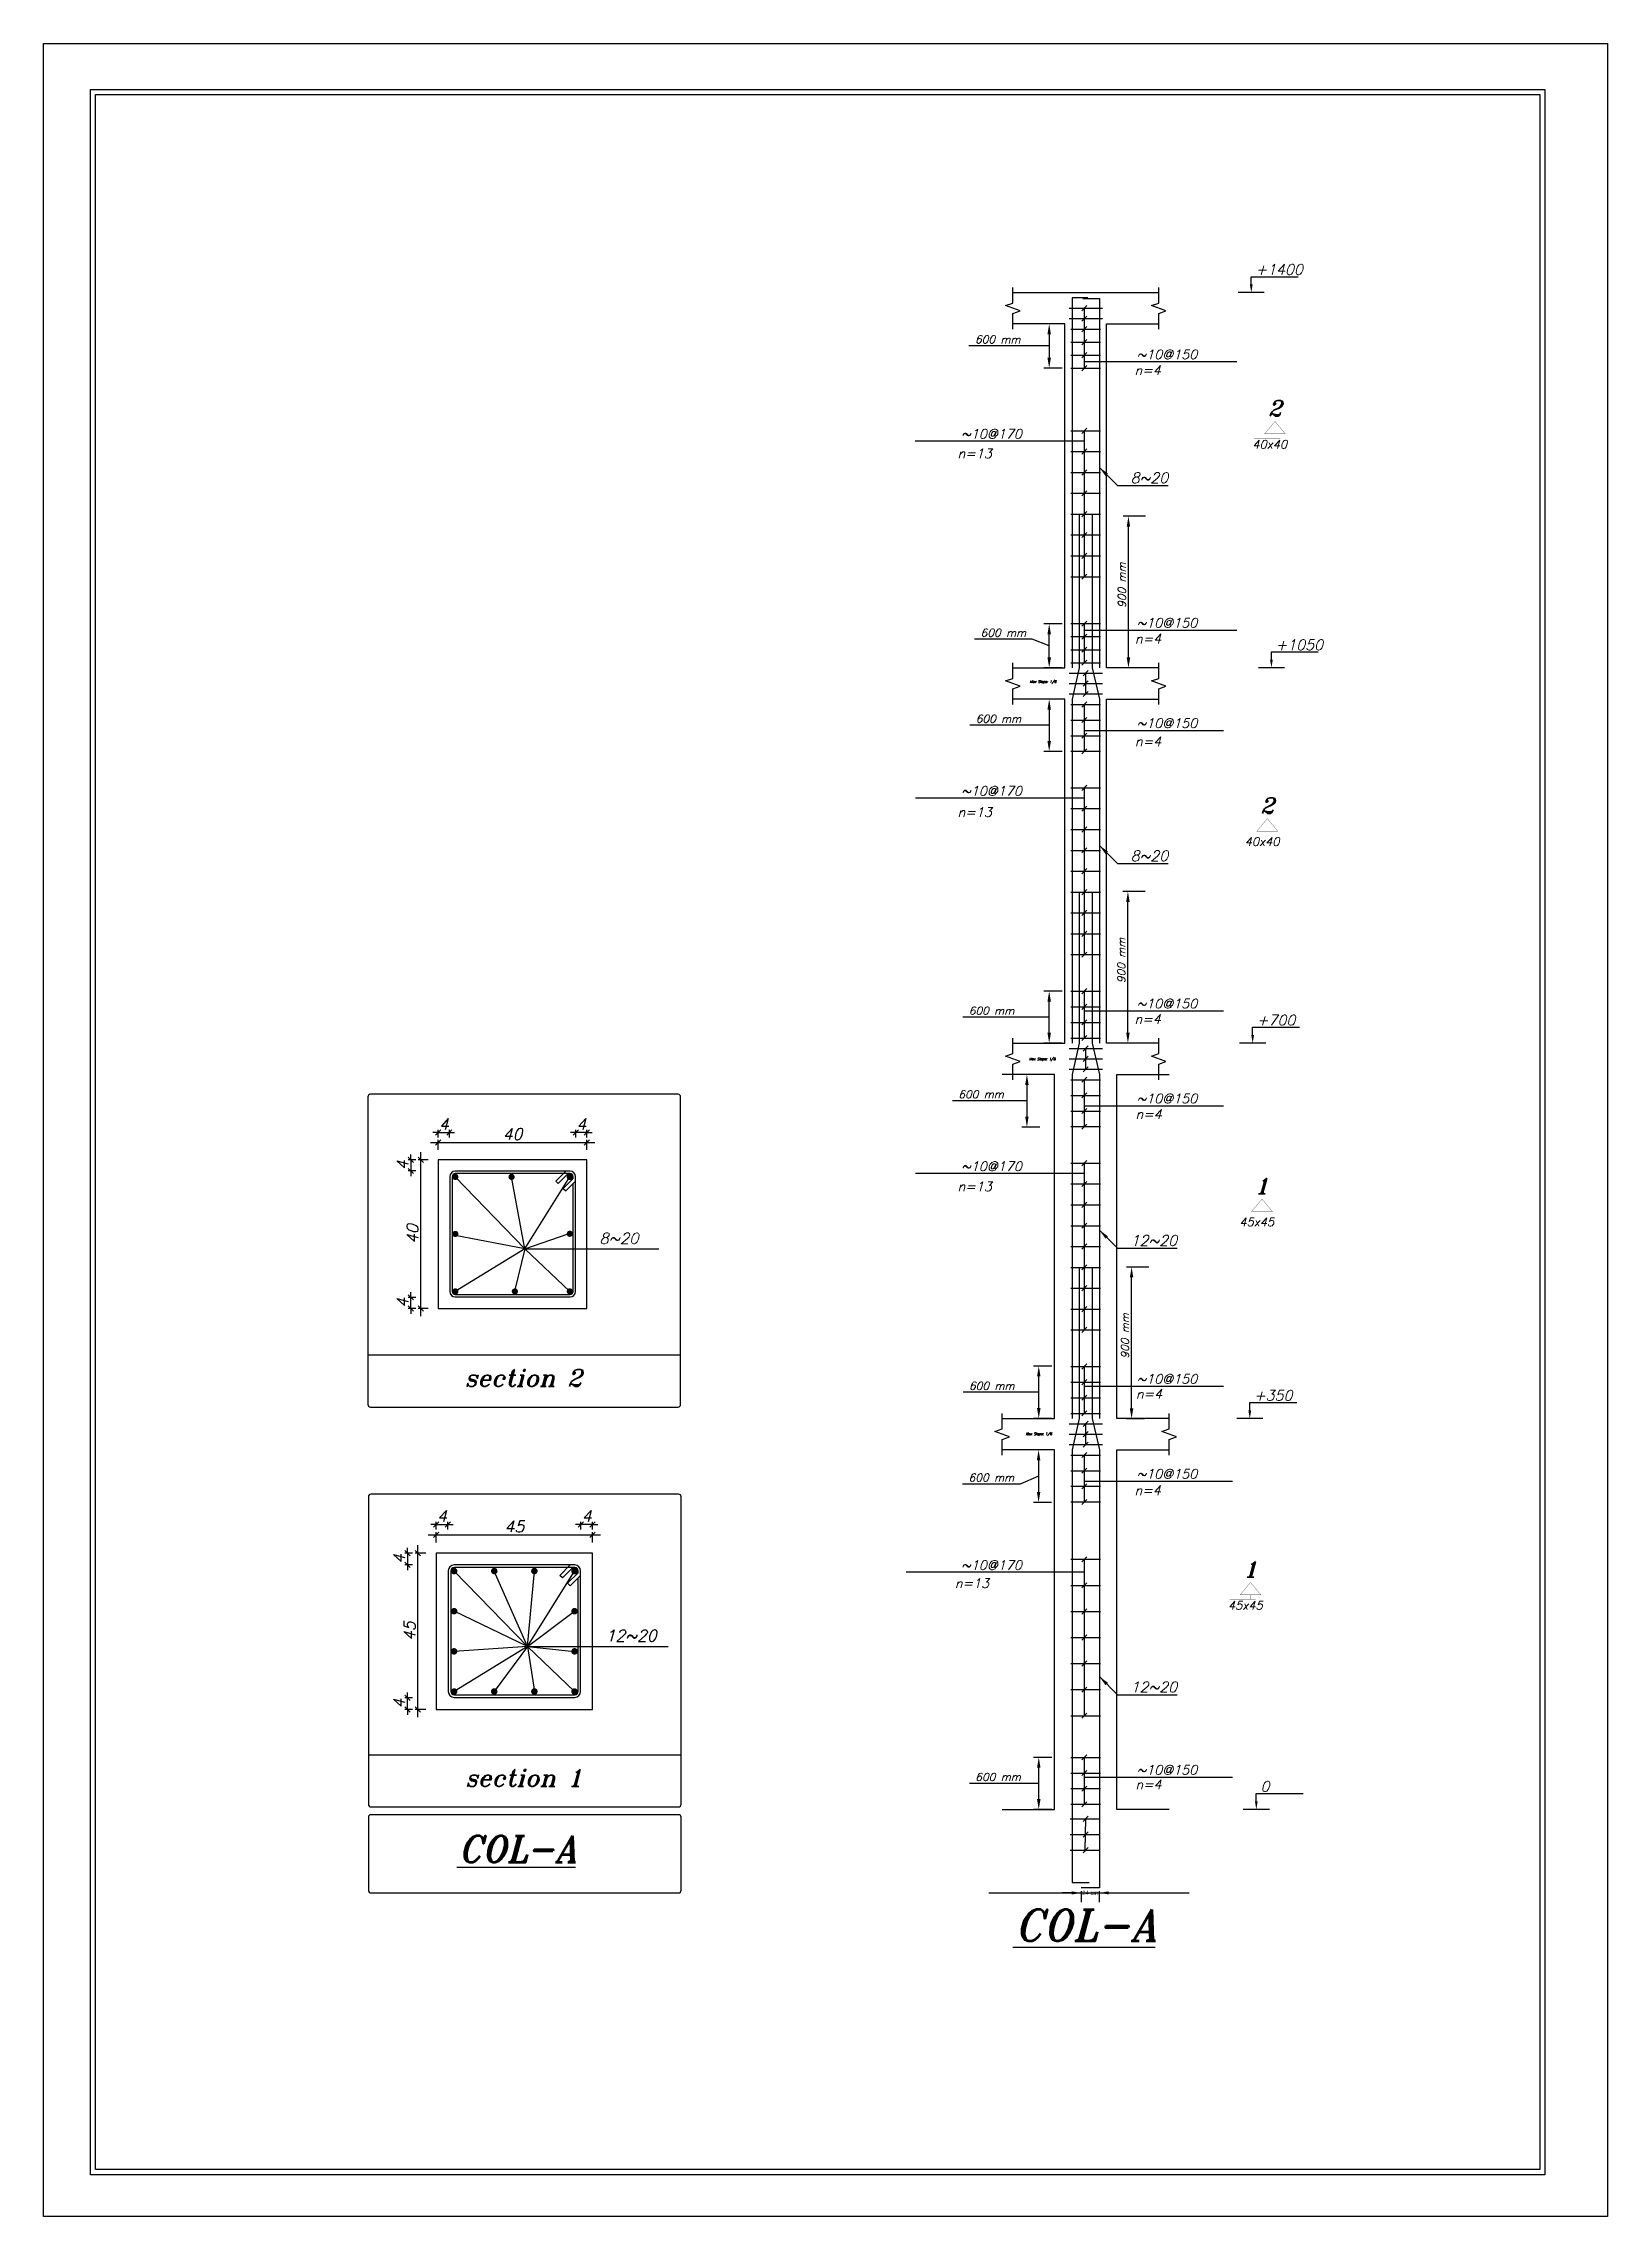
# Model space of a CAD drawing. Header units: inches. Extents: x -1152 to 1352, y 183 to 608.
# Drawn here: x 372.78 to 402.78, y 232.89 to 274.58 of the extents above; entities that cross this region are included whole.
import ezdxf
from ezdxf.enums import TextEntityAlignment as Align

# ---------------------------------------------------------------- set-up
doc = ezdxf.new("R2010")
doc.units = ezdxf.units.IN
doc.header["$MEASUREMENT"] = 0
doc.layers.add('SAZE_DRAWINGS', color=7, linetype='Continuous')
doc.styles.add('SAZE_STYLE', font='romancp.shx', dxfattribs={"oblique": 15})
doc.styles.add('SAZE_STYLE1', font='romant.shx', dxfattribs={"oblique": 15})
doc.styles.get("Standard").update_dxf_attribs({"font": 'arial.ttf'})
doc.dimstyles.new('SAZE_DIM_STYLE', dxfattribs={"dimtxt": 0.2, "dimasz": 0.2, "dimexe": 0.1, "dimexo": 0.05, "dimgap": 0.05, "dimtad": 0, "dimzin": 0, "dimdsep": 46, "dimtxsty": 'SAZE_STYLE', "dimcen": 0.09, "dimclrd": 2, "dimclre": 2, "dimclrt": 3, "dimadec": 0, "dimazin": 0, "dimtfac": 1, "dimtdec": 4, "dimtix": 1, "dimtmove": 1, "dimatfit": 3, "dimfxl": 1, "dimtolj": 1, "dimtzin": 0, "dimarcsym": 0})
doc.dimstyles.get("Standard").update_dxf_attribs({"dimtxt": 0.18, "dimasz": 0.18, "dimexe": 0.18, "dimexo": 0.0625, "dimgap": 0.09, "dimtad": 0, "dimtih": 1, "dimtoh": 1, "dimdec": 4, "dimzin": 0, "dimdsep": 46, "dimtxsty": 'Standard', "dimcen": 0.09, "dimadec": 0, "dimazin": 0, "dimtfac": 1, "dimtdec": 4, "dimtofl": 0, "dimtmove": 0, "dimatfit": 3, "dimfxl": 1, "dimtolj": 1, "dimtzin": 0, "dimarcsym": 0})

msp = doc.modelspace()

# ---------------------------------------------------------------- texts
at = {"layer": 'SAZE_DRAWINGS', "color": 2, "style": 'SAZE_STYLE', "oblique": 15}
for s, height, p in [('~10@150', 0.18, (393.74138, 268.52292)), ('n=4', 0.18, (393.70378, 268.21745)), ('n=13', 0.18, (390.31059, 266.62189)), ('~10@150', 0.18, (393.74138, 263.37292)), ('n=4', 0.18, (393.71275, 263.06872)), ('~10@150', 0.18, (393.74138, 261.44792)), ('n=4', 0.18, (393.71278, 261.09886)), ('n=13', 0.18, (390.31044, 259.74154)), ('~10@150', 0.18, (393.74138, 256.06792)), ('n=4', 0.18, (393.7038, 255.77221)), ('~10@150', 0.18, (393.74138, 254.24792)), ('n=4', 0.18, (393.72162, 253.94638)), ('n=13', 0.18, (390.31058, 252.55903)), ('8~20', 0.20919, (383.43705, 251.55082)), ('~10@150', 0.18, (393.74138, 248.86792)), ('n=4', 0.18, (393.73071, 248.58052)), ('~10@150', 0.18, (393.74138, 247.04792)), ('n=4', 0.18, (393.70388, 246.73093)), ('n=13', 0.18, (390.25719, 244.94857)), ('12~20', 0.22, (383.55706, 243.92309)), ('~10@150', 0.18, (393.74138, 241.36792)), ('n=4', 0.18, (393.72068, 241.08983))]:
    msp.add_text(s, height=height, dxfattribs=at).set_placement(p)
at = {"layer": 'SAZE_DRAWINGS', "color": 3, "style": 'SAZE_STYLE1', "oblique": 15}
for s, p in [('2', (396.39681, 267.42655)), ('2', (396.25028, 259.80661)), ('1', (396.14772, 252.50942)), ('1', (395.92796, 245.15392))]:
    msp.add_text(s, height=0.3, dxfattribs=at).set_placement(p, align=Align.CENTER)
at = {"layer": 'SAZE_DRAWINGS', "color": 2, "style": 'SAZE_STYLE', "oblique": 15}
for p in [(391.54138, 266.99792), (391.54138, 260.14792), (391.54138, 252.94792), (391.54138, 245.29792)]:
    msp.add_text('~10@170', height=0.18, dxfattribs=at).set_placement(p, align=Align.RIGHT)
at = {"layer": 'SAZE_DRAWINGS', "color": 3, "style": 'SAZE_STYLE1', "oblique": 15}
for s, p in [('40x40', (396.29681, 266.96655)), ('40x40', (396.15028, 259.34661)), ('45x45', (396.04772, 252.04942)), ('45x45', (395.82796, 244.69392))]:
    msp.add_text(s, height=0.16, dxfattribs=at).set_placement(p, align=Align.TOP_CENTER)
at = {"layer": 'SAZE_DRAWINGS', "color": 2, "style": 'SAZE_STYLE1', "oblique": 15}
for s, height, p in [('Max Slope: 1/6', 0.0476804, (391.94907, 262.33517)), ('Max Slope: 1/6', 0.0476804, (391.93348, 255.09651)), ('section 2', 0.325, (381.97978, 248.97599)), ('Max Slope: 1/6', 0.0476804, (391.8684, 247.90487)), ('section 1', 0.325, (381.98983, 241.3047))]:
    msp.add_text(s, height=height, dxfattribs=at).set_placement(p, align=Align.MIDDLE_CENTER)
at = {"layer": 'SAZE_DRAWINGS', "color": 4, "style": 'SAZE_STYLE1', "oblique": 15}
msp.add_text('%%UCOL-A', height=0.5, dxfattribs=at).set_placement((381.86881, 239.94066), align=Align.MIDDLE_CENTER)
msp.add_text('%%UCOL-A', height=0.6, dxfattribs=at).set_placement((392.76638, 237.99792), align=Align.BOTTOM_CENTER)
at = {"layer": 'SAZE_DRAWINGS', "color": 3, "char_height": 0.2, "attachment_point": 7, "style": 'SAZE_STYLE'}
for s, insert in [('+1400', (396.02307, 270.14155)), ('\\A1;8~20', (393.62838, 266.14435)), ('+1050', (396.4092, 262.94155)), ('\\A1;8~20', (393.62838, 258.89292)), ('+700', (396.04929, 255.74155)), ('\\A1;12~20', (393.62838, 251.5142)), ('+350', (395.99413, 248.54155)), ('\\A1;12~20', (393.62838, 242.94792)), ('0', (396.11931, 241.04155))]:
    msp.add_mtext(s, dxfattribs=dict(at, insert=insert))

# ---------------------------------------------------------------- blocks, each defined once
blk = doc.blocks.new('*D65')
at = {"layer": 'DEFPOINTS', "color": 0, "transparency": 16777216}
for p in [(391.866, 241.698), (392.166, 241.698), (392.166, 240.698)]:
    blk.add_point(p, dxfattribs=at)
at = {"layer": 'SAZE_DRAWINGS', "color": 2, "lineweight": -2, "transparency": 16777216}
for p, q in [((392.116, 241.698), (391.766, 241.698)), ((391.866, 240.898), (391.866, 241.498)), ((391.638, 241.198), (390.535, 241.198)), ((391.866, 241.198), (391.638, 241.198)), ((392.116, 240.698), (391.766, 240.698))]:
    blk.add_line(p, q, dxfattribs=at)
at = {"layer": 'SAZE_DRAWINGS', "color": 2, "transparency": 16777216}
for points in [[(391.833, 241.498), (391.9, 241.498), (391.866, 241.698)], [(391.833, 240.898), (391.9, 240.898), (391.866, 240.698)]]:
    blk.add_solid(points, dxfattribs=at)
at = {"layer": 'SAZE_DRAWINGS', "color": 3, "transparency": 16777216, "insert": (391.086, 241.323), "char_height": 0.15, "attachment_point": 5, "style": 'SAZE_STYLE'}
blk.add_mtext('\\A1;600 mm', dxfattribs=at)
blk = doc.blocks.new('*D66')
at = {"layer": 'DEFPOINTS', "color": 0, "transparency": 16777216}
for p in [(392.163, 247.598), (391.863, 246.589), (392.163, 246.589)]:
    blk.add_point(p, dxfattribs=at)
at = {"layer": 'SAZE_DRAWINGS', "color": 2, "lineweight": -2, "transparency": 16777216}
for p, q in [((392.113, 247.598), (391.763, 247.598)), ((391.863, 247.398), (391.863, 246.789)), ((391.508, 246.941), (390.405, 246.941)), ((391.863, 247.094), (391.508, 246.941)), ((392.113, 246.589), (391.763, 246.589))]:
    blk.add_line(p, q, dxfattribs=at)
at = {"layer": 'SAZE_DRAWINGS', "color": 2, "transparency": 16777216}
for points in [[(391.83, 247.398), (391.896, 247.398), (391.863, 247.598)], [(391.83, 246.789), (391.896, 246.789), (391.863, 246.589)]]:
    blk.add_solid(points, dxfattribs=at)
at = {"layer": 'SAZE_DRAWINGS', "color": 3, "transparency": 16777216, "insert": (390.957, 247.066), "char_height": 0.15, "attachment_point": 5, "style": 'SAZE_STYLE'}
blk.add_mtext('\\A1;600 mm', dxfattribs=at)
blk = doc.blocks.new('*D61')
at = {"layer": 'DEFPOINTS', "color": 0, "transparency": 16777216}
for p in [(391.866, 249.205), (392.166, 249.205), (392.166, 248.198)]:
    blk.add_point(p, dxfattribs=at)
at = {"layer": 'SAZE_DRAWINGS', "color": 2, "lineweight": -2, "transparency": 16777216}
for p, q in [((392.116, 249.205), (391.766, 249.205)), ((391.866, 248.398), (391.866, 249.005)), ((391.516, 248.701), (390.414, 248.701)), ((391.866, 248.701), (391.516, 248.701)), ((392.116, 248.198), (391.766, 248.198))]:
    blk.add_line(p, q, dxfattribs=at)
at = {"layer": 'SAZE_DRAWINGS', "color": 2, "transparency": 16777216}
for points in [[(391.833, 249.005), (391.9, 249.005), (391.866, 249.205)], [(391.833, 248.398), (391.9, 248.398), (391.866, 248.198)]]:
    blk.add_solid(points, dxfattribs=at)
at = {"layer": 'SAZE_DRAWINGS', "color": 3, "transparency": 16777216, "insert": (390.965, 248.826), "char_height": 0.15, "attachment_point": 5, "style": 'SAZE_STYLE'}
blk.add_mtext('\\A1;600 mm', dxfattribs=at)
blk = doc.blocks.new('*D62')
at = {"layer": 'DEFPOINTS', "color": 0, "transparency": 16777216}
for p in [(391.939, 254.798), (391.639, 253.79), (391.939, 253.79)]:
    blk.add_point(p, dxfattribs=at)
at = {"layer": 'SAZE_DRAWINGS', "color": 2, "lineweight": -2, "transparency": 16777216}
for p, q in [((391.889, 254.798), (391.539, 254.798)), ((391.639, 254.598), (391.639, 253.99)), ((391.312, 254.294), (390.209, 254.294)), ((391.639, 254.294), (391.312, 254.294)), ((391.889, 253.79), (391.539, 253.79))]:
    blk.add_line(p, q, dxfattribs=at)
at = {"layer": 'SAZE_DRAWINGS', "color": 2, "transparency": 16777216}
for points in [[(391.606, 254.598), (391.672, 254.598), (391.639, 254.798)], [(391.606, 253.99), (391.672, 253.99), (391.639, 253.79)]]:
    blk.add_solid(points, dxfattribs=at)
at = {"layer": 'SAZE_DRAWINGS', "color": 3, "transparency": 16777216, "insert": (390.76, 254.419), "char_height": 0.15, "attachment_point": 5, "style": 'SAZE_STYLE'}
blk.add_mtext('\\A1;600 mm', dxfattribs=at)
blk = doc.blocks.new('*D63')
at = {"layer": 'DEFPOINTS', "color": 0, "transparency": 16777216}
for p in [(392.066, 256.396), (392.366, 256.396), (392.366, 255.398)]:
    blk.add_point(p, dxfattribs=at)
at = {"layer": 'SAZE_DRAWINGS', "color": 2, "lineweight": -2, "transparency": 16777216}
for p, q in [((392.316, 256.396), (391.966, 256.396)), ((392.066, 255.598), (392.066, 256.196)), ((391.512, 255.897), (390.409, 255.897)), ((392.066, 255.897), (391.512, 255.897)), ((392.316, 255.398), (391.966, 255.398))]:
    blk.add_line(p, q, dxfattribs=at)
at = {"layer": 'SAZE_DRAWINGS', "color": 2, "transparency": 16777216}
for points in [[(392.033, 256.196), (392.1, 256.196), (392.066, 256.396)], [(392.033, 255.598), (392.1, 255.598), (392.066, 255.398)]]:
    blk.add_solid(points, dxfattribs=at)
at = {"layer": 'SAZE_DRAWINGS', "color": 3, "transparency": 16777216, "insert": (390.961, 256.022), "char_height": 0.15, "attachment_point": 5, "style": 'SAZE_STYLE'}
blk.add_mtext('\\A1;600 mm', dxfattribs=at)
blk = doc.blocks.new('*D64')
at = {"layer": 'DEFPOINTS', "color": 0, "transparency": 16777216}
for p in [(392.366, 261.998), (392.066, 260.996), (392.366, 260.996)]:
    blk.add_point(p, dxfattribs=at)
at = {"layer": 'SAZE_DRAWINGS', "color": 2, "lineweight": -2, "transparency": 16777216}
for p, q in [((392.316, 261.998), (391.966, 261.998)), ((392.066, 261.798), (392.066, 261.196)), ((391.646, 261.497), (390.543, 261.497)), ((392.066, 261.497), (391.646, 261.497)), ((392.316, 260.996), (391.966, 260.996))]:
    blk.add_line(p, q, dxfattribs=at)
at = {"layer": 'SAZE_DRAWINGS', "color": 2, "transparency": 16777216}
for points in [[(392.033, 261.798), (392.1, 261.798), (392.066, 261.998)], [(392.033, 261.196), (392.1, 261.196), (392.066, 260.996)]]:
    blk.add_solid(points, dxfattribs=at)
at = {"layer": 'SAZE_DRAWINGS', "color": 3, "transparency": 16777216, "insert": (391.094, 261.622), "char_height": 0.15, "attachment_point": 5, "style": 'SAZE_STYLE'}
blk.add_mtext('\\A1;600 mm', dxfattribs=at)
blk = doc.blocks.new('*D59')
at = {"layer": 'DEFPOINTS', "color": 0, "transparency": 16777216}
for p in [(392.066, 263.443), (392.366, 263.443), (392.366, 262.598)]:
    blk.add_point(p, dxfattribs=at)
at = {"layer": 'SAZE_DRAWINGS', "color": 2, "lineweight": -2, "transparency": 16777216}
for p, q in [((391.739, 263.147), (390.636, 263.147)), ((392.066, 263.021), (391.739, 263.147)), ((392.316, 263.443), (391.966, 263.443)), ((392.066, 262.798), (392.066, 263.243)), ((392.316, 262.598), (391.966, 262.598))]:
    blk.add_line(p, q, dxfattribs=at)
at = {"layer": 'SAZE_DRAWINGS', "color": 2, "transparency": 16777216}
for points in [[(392.033, 263.243), (392.1, 263.243), (392.066, 263.443)], [(392.033, 262.798), (392.1, 262.798), (392.066, 262.598)]]:
    blk.add_solid(points, dxfattribs=at)
at = {"layer": 'SAZE_DRAWINGS', "color": 3, "transparency": 16777216, "insert": (391.188, 263.272), "char_height": 0.15, "attachment_point": 5, "style": 'SAZE_STYLE'}
blk.add_mtext('\\A1;600 mm', dxfattribs=at)
blk = doc.blocks.new('*D60')
at = {"layer": 'DEFPOINTS', "color": 0, "transparency": 16777216}
for p in [(392.366, 269.198), (392.066, 268.349), (392.366, 268.349)]:
    blk.add_point(p, dxfattribs=at)
at = {"layer": 'SAZE_DRAWINGS', "color": 2, "lineweight": -2, "transparency": 16777216}
for p, q in [((392.316, 269.198), (391.966, 269.198)), ((392.066, 268.998), (392.066, 268.549)), ((391.631, 268.774), (390.528, 268.774)), ((392.066, 268.774), (391.631, 268.774)), ((392.316, 268.349), (391.966, 268.349))]:
    blk.add_line(p, q, dxfattribs=at)
at = {"layer": 'SAZE_DRAWINGS', "color": 2, "transparency": 16777216}
for points in [[(392.033, 268.998), (392.1, 268.998), (392.066, 269.198)], [(392.033, 268.549), (392.1, 268.549), (392.066, 268.349)]]:
    blk.add_solid(points, dxfattribs=at)
at = {"layer": 'SAZE_DRAWINGS', "color": 3, "transparency": 16777216, "insert": (391.08, 268.899), "char_height": 0.15, "attachment_point": 5, "style": 'SAZE_STYLE'}
blk.add_mtext('\\A1;600 mm', dxfattribs=at)
blk = doc.blocks.new('_Oblique')
at = {"color": 0, "linetype": 'ByBlock', "lineweight": -2}
blk.add_line((-0.5, -0.5), (0.5, 0.5), dxfattribs=at)
blk = doc.blocks.new('*D53')
at = {"layer": 'DEFPOINTS', "color": 0, "transparency": 16777216}
for p in [(380.307, 246.067), (380.532, 246.167), (380.532, 246.067)]:
    blk.add_point(p, dxfattribs=at)
at = {"layer": 'SAZE_DRAWINGS', "color": 2, "lineweight": -2, "transparency": 16777216}
for p, q in [((380.307, 246.167), (380.207, 246.167)), ((380.307, 246.067), (380.307, 246.217)), ((380.307, 246.167), (380.532, 246.167)), ((380.532, 246.067), (380.532, 246.217)), ((380.532, 246.167), (380.632, 246.167))]:
    blk.add_line(p, q, dxfattribs=at)
at = {"layer": 'SAZE_DRAWINGS', "color": 2, "lineweight": -2, "transparency": 16777216, "xscale": 0.1, "yscale": 0.1, "zscale": 0.1}
blk.add_blockref('_Oblique', (380.307, 246.167), dxfattribs=at)
at = {"layer": 'SAZE_DRAWINGS', "color": 2, "lineweight": -2, "transparency": 16777216, "xscale": 0.1, "yscale": 0.1, "zscale": 0.1, "rotation": 180}
blk.add_blockref('_Oblique', (380.532, 246.167), dxfattribs=at)
at = {"layer": 'SAZE_DRAWINGS', "color": 3, "transparency": 16777216, "insert": (380.42, 246.327), "char_height": 0.22, "attachment_point": 5, "style": 'SAZE_STYLE'}
blk.add_mtext('\\A1;4', dxfattribs=at)
blk = doc.blocks.new('*D54')
at = {"layer": 'DEFPOINTS', "color": 0, "transparency": 16777216}
for p in [(383.307, 245.967), (380.307, 245.817), (383.307, 245.817)]:
    blk.add_point(p, dxfattribs=at)
at = {"layer": 'SAZE_DRAWINGS', "color": 2, "lineweight": -2, "transparency": 16777216}
for p, q in [((380.157, 245.967), (383.457, 245.967)), ((380.307, 245.817), (380.307, 246.017)), ((383.307, 245.817), (383.307, 246.017))]:
    blk.add_line(p, q, dxfattribs=at)
at = {"layer": 'SAZE_DRAWINGS', "color": 2, "lineweight": -2, "transparency": 16777216, "xscale": 0.1, "yscale": 0.1, "zscale": 0.1, "rotation": 180}
blk.add_blockref('_Oblique', (380.307, 245.967), dxfattribs=at)
at = {"layer": 'SAZE_DRAWINGS', "color": 2, "lineweight": -2, "transparency": 16777216, "xscale": 0.1, "yscale": 0.1, "zscale": 0.1}
blk.add_blockref('_Oblique', (383.307, 245.967), dxfattribs=at)
at = {"layer": 'SAZE_DRAWINGS', "color": 3, "transparency": 16777216, "insert": (381.807, 246.127), "char_height": 0.22, "attachment_point": 5, "style": 'SAZE_STYLE'}
blk.add_mtext('\\A1;45', dxfattribs=at)
blk = doc.blocks.new('*D55')
at = {"layer": 'DEFPOINTS', "color": 0, "transparency": 16777216}
for p in [(383.082, 246.167), (383.082, 246.067), (383.307, 246.067)]:
    blk.add_point(p, dxfattribs=at)
at = {"layer": 'SAZE_DRAWINGS', "color": 2, "lineweight": -2, "transparency": 16777216}
for p, q in [((383.082, 246.167), (382.982, 246.167)), ((383.082, 246.067), (383.082, 246.217)), ((383.307, 246.167), (383.082, 246.167)), ((383.307, 246.067), (383.307, 246.217)), ((383.307, 246.167), (383.407, 246.167))]:
    blk.add_line(p, q, dxfattribs=at)
at = {"layer": 'SAZE_DRAWINGS', "color": 2, "lineweight": -2, "transparency": 16777216, "xscale": 0.1, "yscale": 0.1, "zscale": 0.1}
blk.add_blockref('_Oblique', (383.082, 246.167), dxfattribs=at)
at = {"layer": 'SAZE_DRAWINGS', "color": 2, "lineweight": -2, "transparency": 16777216, "xscale": 0.1, "yscale": 0.1, "zscale": 0.1, "rotation": 180}
blk.add_blockref('_Oblique', (383.307, 246.167), dxfattribs=at)
at = {"layer": 'SAZE_DRAWINGS', "color": 3, "transparency": 16777216, "insert": (383.195, 246.327), "char_height": 0.22, "attachment_point": 5, "style": 'SAZE_STYLE'}
blk.add_mtext('\\A1;4', dxfattribs=at)
blk = doc.blocks.new('*D56')
at = {"layer": 'DEFPOINTS', "color": 0, "transparency": 16777216}
for p in [(379.757, 242.842), (379.857, 242.842), (379.857, 242.617)]:
    blk.add_point(p, dxfattribs=at)
at = {"layer": 'SAZE_DRAWINGS', "color": 2, "lineweight": -2, "transparency": 16777216}
for p, q in [((379.857, 242.842), (379.707, 242.842)), ((379.757, 242.842), (379.757, 242.942)), ((379.757, 242.617), (379.757, 242.842)), ((379.857, 242.617), (379.707, 242.617)), ((379.757, 242.617), (379.757, 242.517))]:
    blk.add_line(p, q, dxfattribs=at)
at = {"layer": 'SAZE_DRAWINGS', "color": 2, "lineweight": -2, "transparency": 16777216, "xscale": 0.1, "yscale": 0.1, "zscale": 0.1}
for p, rotation in [((379.757, 242.842), 270), ((379.757, 242.617), 90)]:
    blk.add_blockref('_Oblique', p, dxfattribs=dict(at, rotation=rotation))
at = {"layer": 'SAZE_DRAWINGS', "color": 3, "transparency": 16777216, "insert": (379.597, 242.729), "char_height": 0.22, "attachment_point": 5, "rotation": 90, "style": 'SAZE_STYLE'}
blk.add_mtext('\\A1;4', dxfattribs=at)
blk = doc.blocks.new('*D57')
at = {"layer": 'DEFPOINTS', "color": 0, "transparency": 16777216}
for p in [(379.957, 245.617), (380.107, 245.617), (380.107, 242.617)]:
    blk.add_point(p, dxfattribs=at)
at = {"layer": 'SAZE_DRAWINGS', "color": 2, "lineweight": -2, "transparency": 16777216}
for p, q in [((380.107, 245.617), (379.907, 245.617)), ((379.957, 242.467), (379.957, 245.767)), ((380.107, 242.617), (379.907, 242.617))]:
    blk.add_line(p, q, dxfattribs=at)
at = {"layer": 'SAZE_DRAWINGS', "color": 2, "lineweight": -2, "transparency": 16777216, "xscale": 0.1, "yscale": 0.1, "zscale": 0.1}
for p, rotation in [((379.957, 245.617), 90), ((379.957, 242.617), 270)]:
    blk.add_blockref('_Oblique', p, dxfattribs=dict(at, rotation=rotation))
at = {"layer": 'SAZE_DRAWINGS', "color": 3, "transparency": 16777216, "insert": (379.797, 244.117), "char_height": 0.22, "attachment_point": 5, "rotation": 90, "style": 'SAZE_STYLE'}
blk.add_mtext('\\A1;45', dxfattribs=at)
blk = doc.blocks.new('*D58')
at = {"layer": 'DEFPOINTS', "color": 0, "transparency": 16777216}
for p in [(379.857, 245.617), (379.757, 245.392), (379.857, 245.392)]:
    blk.add_point(p, dxfattribs=at)
at = {"layer": 'SAZE_DRAWINGS', "color": 2, "lineweight": -2, "transparency": 16777216}
for p, q in [((379.857, 245.617), (379.707, 245.617)), ((379.757, 245.617), (379.757, 245.717)), ((379.757, 245.617), (379.757, 245.392)), ((379.857, 245.392), (379.707, 245.392)), ((379.757, 245.392), (379.757, 245.292))]:
    blk.add_line(p, q, dxfattribs=at)
at = {"layer": 'SAZE_DRAWINGS', "color": 2, "lineweight": -2, "transparency": 16777216, "xscale": 0.1, "yscale": 0.1, "zscale": 0.1}
for p, rotation in [((379.757, 245.617), 270), ((379.757, 245.392), 90)]:
    blk.add_blockref('_Oblique', p, dxfattribs=dict(at, rotation=rotation))
at = {"layer": 'SAZE_DRAWINGS', "color": 3, "transparency": 16777216, "insert": (379.597, 245.504), "char_height": 0.22, "attachment_point": 5, "rotation": 90, "style": 'SAZE_STYLE'}
blk.add_mtext('\\A1;4', dxfattribs=at)
blk = doc.blocks.new('jytyjt')
at = {"color": 6}
for p, q in [((2157.49, 1354.17), (2574.37, 1354.17)), ((2157.49, 1054.17), (2157.49, 1354.17)), ((2574.37, 1354.17), (2574.37, 1054.17)), ((2574.37, 1054.17), (2157.49, 1054.17))]:
    blk.add_line(p, q, dxfattribs=at)
blk = doc.blocks.new('*D67')
at = {"layer": 'DEFPOINTS', "color": 0, "transparency": 16777216}
for p in [(380.347, 253.589), (380.561, 253.684), (380.561, 253.589)]:
    blk.add_point(p, dxfattribs=at)
at = {"layer": 'SAZE_DRAWINGS', "color": 2, "lineweight": -2, "transparency": 16777216}
for p, q in [((380.347, 253.684), (380.247, 253.684)), ((380.347, 253.589), (380.347, 253.734)), ((380.347, 253.684), (380.561, 253.684)), ((380.561, 253.589), (380.561, 253.734)), ((380.561, 253.684), (380.661, 253.684))]:
    blk.add_line(p, q, dxfattribs=at)
at = {"layer": 'SAZE_DRAWINGS', "color": 2, "lineweight": -2, "transparency": 16777216, "xscale": 0.1, "yscale": 0.1, "zscale": 0.1}
blk.add_blockref('_Oblique', (380.347, 253.684), dxfattribs=at)
at = {"layer": 'SAZE_DRAWINGS', "color": 2, "lineweight": -2, "transparency": 16777216, "xscale": 0.1, "yscale": 0.1, "zscale": 0.1, "rotation": 180}
blk.add_blockref('_Oblique', (380.561, 253.684), dxfattribs=at)
at = {"layer": 'SAZE_DRAWINGS', "color": 3, "transparency": 16777216, "insert": (380.454, 253.844), "char_height": 0.22, "attachment_point": 5, "style": 'SAZE_STYLE'}
blk.add_mtext('\\A1;4', dxfattribs=at)
blk = doc.blocks.new('*D68')
at = {"layer": 'DEFPOINTS', "color": 0, "transparency": 16777216}
for p in [(383.199, 253.494), (380.347, 253.352), (383.199, 253.352)]:
    blk.add_point(p, dxfattribs=at)
at = {"layer": 'SAZE_DRAWINGS', "color": 2, "lineweight": -2, "transparency": 16777216}
for p, q in [((380.197, 253.494), (383.349, 253.494)), ((380.347, 253.352), (380.347, 253.544)), ((383.199, 253.352), (383.199, 253.544))]:
    blk.add_line(p, q, dxfattribs=at)
at = {"layer": 'SAZE_DRAWINGS', "color": 2, "lineweight": -2, "transparency": 16777216, "xscale": 0.1, "yscale": 0.1, "zscale": 0.1, "rotation": 180}
blk.add_blockref('_Oblique', (380.347, 253.494), dxfattribs=at)
at = {"layer": 'SAZE_DRAWINGS', "color": 2, "lineweight": -2, "transparency": 16777216, "xscale": 0.1, "yscale": 0.1, "zscale": 0.1}
blk.add_blockref('_Oblique', (383.199, 253.494), dxfattribs=at)
at = {"layer": 'SAZE_DRAWINGS', "color": 3, "transparency": 16777216, "insert": (381.773, 253.654), "char_height": 0.22, "attachment_point": 5, "style": 'SAZE_STYLE'}
blk.add_mtext('\\A1;40', dxfattribs=at)
blk = doc.blocks.new('*D69')
at = {"layer": 'DEFPOINTS', "color": 0, "transparency": 16777216}
for p in [(382.985, 253.684), (382.985, 253.589), (383.199, 253.589)]:
    blk.add_point(p, dxfattribs=at)
at = {"layer": 'SAZE_DRAWINGS', "color": 2, "lineweight": -2, "transparency": 16777216}
for p, q in [((382.985, 253.684), (382.885, 253.684)), ((382.985, 253.589), (382.985, 253.734)), ((383.199, 253.684), (382.985, 253.684)), ((383.199, 253.589), (383.199, 253.734)), ((383.199, 253.684), (383.299, 253.684))]:
    blk.add_line(p, q, dxfattribs=at)
at = {"layer": 'SAZE_DRAWINGS', "color": 2, "lineweight": -2, "transparency": 16777216, "xscale": 0.1, "yscale": 0.1, "zscale": 0.1}
blk.add_blockref('_Oblique', (382.985, 253.684), dxfattribs=at)
at = {"layer": 'SAZE_DRAWINGS', "color": 2, "lineweight": -2, "transparency": 16777216, "xscale": 0.1, "yscale": 0.1, "zscale": 0.1, "rotation": 180}
blk.add_blockref('_Oblique', (383.199, 253.684), dxfattribs=at)
at = {"layer": 'SAZE_DRAWINGS', "color": 3, "transparency": 16777216, "insert": (383.092, 253.844), "char_height": 0.22, "attachment_point": 5, "style": 'SAZE_STYLE'}
blk.add_mtext('\\A1;4', dxfattribs=at)
blk = doc.blocks.new('*D70')
at = {"layer": 'DEFPOINTS', "color": 0, "transparency": 16777216}
for p in [(379.824, 250.523), (379.919, 250.523), (379.919, 250.309)]:
    blk.add_point(p, dxfattribs=at)
at = {"layer": 'SAZE_DRAWINGS', "color": 2, "lineweight": -2, "transparency": 16777216}
for p, q in [((379.824, 250.523), (379.824, 250.623)), ((379.919, 250.523), (379.774, 250.523)), ((379.919, 250.309), (379.774, 250.309)), ((379.824, 250.309), (379.824, 250.523)), ((379.824, 250.309), (379.824, 250.209))]:
    blk.add_line(p, q, dxfattribs=at)
at = {"layer": 'SAZE_DRAWINGS', "color": 2, "lineweight": -2, "transparency": 16777216, "xscale": 0.1, "yscale": 0.1, "zscale": 0.1}
for p, rotation in [((379.824, 250.523), 270), ((379.824, 250.309), 90)]:
    blk.add_blockref('_Oblique', p, dxfattribs=dict(at, rotation=rotation))
at = {"layer": 'SAZE_DRAWINGS', "color": 3, "transparency": 16777216, "insert": (379.664, 250.416), "char_height": 0.22, "attachment_point": 5, "rotation": 90, "style": 'SAZE_STYLE'}
blk.add_mtext('\\A1;4', dxfattribs=at)
blk = doc.blocks.new('*D71')
at = {"layer": 'DEFPOINTS', "color": 0, "transparency": 16777216}
for p in [(380.014, 253.161), (380.157, 253.161), (380.157, 250.309)]:
    blk.add_point(p, dxfattribs=at)
at = {"layer": 'SAZE_DRAWINGS', "color": 2, "lineweight": -2, "transparency": 16777216}
for p, q in [((380.157, 253.161), (379.964, 253.161)), ((380.014, 250.159), (380.014, 253.311)), ((380.157, 250.309), (379.964, 250.309))]:
    blk.add_line(p, q, dxfattribs=at)
at = {"layer": 'SAZE_DRAWINGS', "color": 2, "lineweight": -2, "transparency": 16777216, "xscale": 0.1, "yscale": 0.1, "zscale": 0.1}
for p, rotation in [((380.014, 253.161), 90), ((380.014, 250.309), 270)]:
    blk.add_blockref('_Oblique', p, dxfattribs=dict(at, rotation=rotation))
at = {"layer": 'SAZE_DRAWINGS', "color": 3, "transparency": 16777216, "insert": (379.854, 251.735), "char_height": 0.22, "attachment_point": 5, "rotation": 90, "style": 'SAZE_STYLE'}
blk.add_mtext('\\A1;40', dxfattribs=at)
blk = doc.blocks.new('*D72')
at = {"layer": 'DEFPOINTS', "color": 0, "transparency": 16777216}
for p in [(379.919, 253.161), (379.824, 252.947), (379.919, 252.947)]:
    blk.add_point(p, dxfattribs=at)
at = {"layer": 'SAZE_DRAWINGS', "color": 2, "lineweight": -2, "transparency": 16777216}
for p, q in [((379.919, 253.161), (379.774, 253.161)), ((379.824, 253.161), (379.824, 253.261)), ((379.824, 253.161), (379.824, 252.947)), ((379.919, 252.947), (379.774, 252.947)), ((379.824, 252.947), (379.824, 252.847))]:
    blk.add_line(p, q, dxfattribs=at)
at = {"layer": 'SAZE_DRAWINGS', "color": 2, "lineweight": -2, "transparency": 16777216, "xscale": 0.1, "yscale": 0.1, "zscale": 0.1}
for p, rotation in [((379.824, 253.161), 270), ((379.824, 252.947), 90)]:
    blk.add_blockref('_Oblique', p, dxfattribs=dict(at, rotation=rotation))
at = {"layer": 'SAZE_DRAWINGS', "color": 3, "transparency": 16777216, "insert": (379.664, 253.054), "char_height": 0.22, "attachment_point": 5, "rotation": 90, "style": 'SAZE_STYLE'}
blk.add_mtext('\\A1;4', dxfattribs=at)
blk = doc.blocks.new('*D497')
at = {"layer": 'DEFPOINTS', "color": 0, "transparency": 16777216}
for p in [(393.647, 251.104), (394.027, 251.104), (393.947, 248.195)]:
    blk.add_point(p, dxfattribs=at)
at = {"layer": 'SAZE_DRAWINGS', "color": 2, "lineweight": -2, "transparency": 16777216}
for p, q in [((393.977, 251.104), (393.547, 251.104)), ((393.647, 248.395), (393.647, 250.904)), ((393.897, 248.195), (393.547, 248.195))]:
    blk.add_line(p, q, dxfattribs=at)
at = {"layer": 'SAZE_DRAWINGS', "color": 2, "transparency": 16777216}
for points in [[(393.613, 250.904), (393.68, 250.904), (393.647, 251.104)], [(393.613, 248.395), (393.68, 248.395), (393.647, 248.195)]]:
    blk.add_solid(points, dxfattribs=at)
at = {"layer": 'SAZE_DRAWINGS', "color": 3, "transparency": 16777216, "insert": (393.522, 249.784), "char_height": 0.15, "attachment_point": 5, "rotation": 90, "style": 'SAZE_STYLE'}
blk.add_mtext('\\A1;{\\Fromancp|c178;9}00 mm', dxfattribs=at)
blk = doc.blocks.new('*D498')
at = {"layer": 'DEFPOINTS', "color": 0, "transparency": 16777216}
for p in [(393.576, 258.307), (393.956, 258.307), (393.876, 255.398)]:
    blk.add_point(p, dxfattribs=at)
at = {"layer": 'SAZE_DRAWINGS', "color": 2, "lineweight": -2, "transparency": 16777216}
for p, q in [((393.906, 258.307), (393.476, 258.307)), ((393.576, 255.598), (393.576, 258.107)), ((393.826, 255.398), (393.476, 255.398))]:
    blk.add_line(p, q, dxfattribs=at)
at = {"layer": 'SAZE_DRAWINGS', "color": 2, "transparency": 16777216}
for points in [[(393.543, 258.107), (393.61, 258.107), (393.576, 258.307)], [(393.543, 255.598), (393.61, 255.598), (393.576, 255.398)]]:
    blk.add_solid(points, dxfattribs=at)
at = {"layer": 'SAZE_DRAWINGS', "color": 3, "transparency": 16777216, "insert": (393.451, 256.986), "char_height": 0.15, "attachment_point": 5, "rotation": 90, "style": 'SAZE_STYLE'}
blk.add_mtext('\\A1;{\\Fromancp|c178;9}00 mm', dxfattribs=at)
blk = doc.blocks.new('*D499')
at = {"layer": 'DEFPOINTS', "color": 0, "transparency": 16777216}
for p in [(393.586, 265.507), (393.966, 265.507), (393.886, 262.598)]:
    blk.add_point(p, dxfattribs=at)
at = {"layer": 'SAZE_DRAWINGS', "color": 2, "lineweight": -2, "transparency": 16777216}
for p, q in [((393.916, 265.507), (393.486, 265.507)), ((393.586, 262.798), (393.586, 265.307)), ((393.836, 262.598), (393.486, 262.598))]:
    blk.add_line(p, q, dxfattribs=at)
at = {"layer": 'SAZE_DRAWINGS', "color": 2, "transparency": 16777216}
for points in [[(393.553, 265.307), (393.62, 265.307), (393.586, 265.507)], [(393.553, 262.798), (393.62, 262.798), (393.586, 262.598)]]:
    blk.add_solid(points, dxfattribs=at)
at = {"layer": 'SAZE_DRAWINGS', "color": 3, "transparency": 16777216, "insert": (393.461, 264.186), "char_height": 0.15, "attachment_point": 5, "rotation": 90, "style": 'SAZE_STYLE'}
blk.add_mtext('\\A1;{\\Fromancp|c178;9}00 mm', dxfattribs=at)
blk = doc.blocks.new('*D504')
at = {"color": 0, "lineweight": -2, "transparency": 16777216}
for p, q in [((392.497, 239.098), (392.317, 239.098)), ((392.677, 239.134), (392.677, 238.918)), ((393.028, 239.134), (393.028, 238.918)), ((393.208, 239.098), (393.388, 239.098))]:
    blk.add_line(p, q, dxfattribs=at)
at = {"color": 0, "transparency": 16777216}
for points in [[(392.497, 239.128), (392.497, 239.068), (392.677, 239.098)], [(393.208, 239.128), (393.208, 239.068), (393.028, 239.098)]]:
    blk.add_solid(points, dxfattribs=at)
at = {"layer": 'DEFPOINTS', "color": 0, "transparency": 16777216}
for p in [(392.677, 239.196), (393.028, 239.196), (393.028, 239.098)]:
    blk.add_point(p, dxfattribs=at)
at = {"color": 0, "transparency": 16777216, "insert": (392.853, 239.098), "char_height": 0.18, "attachment_point": 5}
blk.add_mtext('\\A1;{\\fArial|b0|i0|c178|p34;\\H0.44444x;24\\fArial|b0|i0|c0|p34; cm}', dxfattribs=at)

# ---------------------------------------------------------------- dimensions: what is measured, and where the dimension line sits
dim = msp.add_linear_dim(base=(393.02838, 239.09792), p1=(392.67729, 239.196), p2=(393.02838, 239.196), text='{\\fArial|b0|i0|c178|p34;\\H0.44444x;24\\fArial|b0|i0|c0|p34; cm}', dimstyle='Standard')
dim.commit()
dim.dimension.update_dxf_attribs({"geometry": '*D504', "text_midpoint": (392.85283, 239.09792), "dimtype": 160})
at = {"layer": 'SAZE_DRAWINGS', "color": 3}
for base, p1, p2, text, picture, middle in [((392.06638, 268.34926), (392.36638, 269.19792), (392.36638, 268.34926), '600 mm', '*D60', (391.58119, 268.77359)), ((393.58618, 265.50699), (393.88618, 262.59792), (393.96618, 265.50699), '{\\Fromancp|c178;9}00 mm', '*D499', (393.58618, 264.18649)), ((392.06638, 263.44314), (392.36638, 262.59792), (392.36638, 263.44314), '600 mm', '*D59', (391.68903, 263.14681)), ((392.06638, 260.99601), (392.36638, 261.99792), (392.36638, 260.99601), '600 mm', '*D64', (391.59563, 261.49696)), ((393.57639, 258.30699), (393.87639, 255.39792), (393.95639, 258.30699), '{\\Fromancp|c178;9}00 mm', '*D498', (393.57639, 256.98649)), ((392.06638, 256.39607), (392.36638, 255.39792), (392.36638, 256.39607), '600 mm', '*D63', (391.46216, 255.89699)), ((391.63893, 253.78982), (391.93893, 254.79792), (391.93893, 253.78982), '600 mm', '*D62', (391.26153, 254.29387)), ((393.64671, 251.1042), (393.94671, 248.19514), (394.02671, 251.1042), '{\\Fromancp|c178;9}00 mm', '*D497', (393.64671, 249.7837)), ((391.86638, 249.20466), (392.16638, 248.19792), (392.16638, 249.20466), '600 mm', '*D61', (391.46645, 248.70129)), ((391.86292, 246.58908), (392.16292, 247.59792), (392.16292, 246.58908), '600 mm', '*D66', (391.4582, 246.94093)), ((391.86638, 241.69792), (392.16638, 240.69792), (392.16638, 241.69792), '600 mm', '*D65', (391.5879, 241.19792))]:
    dim = msp.add_linear_dim(base=base, p1=p1, p2=p2, angle=90, text=text, dimstyle='SAZE_DIM_STYLE', override={"dimtxt": 0.15, "dimtad": 1, "dimtoh": 1, "dimdec": 1, "dimlfac": 50, "dimrnd": 0.5, "dimzin": 8}, dxfattribs=at)
    dim.commit()
    dim.dimension.update_dxf_attribs({"geometry": picture, "text_midpoint": middle, "dimtype": 160})
at = {"layer": 'SAZE_DRAWINGS', "color": 2}
for base, p1, p2, text, override, picture, middle in [((380.56069, 253.68432), (380.34675, 253.58923), (380.56069, 253.58923), '4', {"dimtxt": 0.22, "dimasz": 0.1, "dimexe": 0.05, "dimexo": 0, "dimgap": 0.05, "dimtad": 1, "dimtoh": 1, "dimdec": 1, "dimlfac": 20, "dimrnd": 4.5, "dimzin": 8, "dimblk": 'Oblique', "dimdle": 0.15, "dimclrd": 2, "dimclre": 2, "dimclrt": 3}, '*D67', (380.45372, 253.84432)), ((382.98539, 253.68432), (383.19934, 253.58923), (382.98539, 253.58923), '4', {"dimtxt": 0.22, "dimasz": 0.1, "dimexe": 0.05, "dimexo": 0, "dimgap": 0.05, "dimtad": 1, "dimtoh": 1, "dimdec": 1, "dimlfac": 20, "dimrnd": 4.5, "dimzin": 8, "dimblk": 'Oblique', "dimdle": 0.15, "dimclrd": 2, "dimclre": 2, "dimclrt": 3}, '*D69', (383.09236, 253.84432)), ((383.19934, 253.49414), (380.34675, 253.35152), (383.19934, 253.35152), '40', {"dimtxt": 0.22, "dimasz": 0.1, "dimexe": 0.05, "dimexo": 0, "dimgap": 0.05, "dimtad": 1, "dimtoh": 1, "dimdec": 1, "dimlfac": 20, "dimrnd": 0.5, "dimzin": 8, "dimblk": 'Oblique', "dimdle": 0.15, "dimclrd": 2, "dimclre": 2, "dimclrt": 3}, '*D68', (381.77304, 253.65414)), ((380.53206, 246.16684), (380.30706, 246.06684), (380.53206, 246.06684), '4', {"dimtxt": 0.22, "dimasz": 0.1, "dimexe": 0.05, "dimexo": 0, "dimgap": 0.05, "dimtad": 1, "dimtoh": 1, "dimdec": 1, "dimlfac": 20, "dimrnd": 4.5, "dimzin": 8, "dimblk": 'Oblique', "dimdle": 0.15, "dimclrd": 2, "dimclre": 2, "dimclrt": 3}, '*D53', (380.41956, 246.32684)), ((383.08206, 246.16684), (383.30706, 246.06684), (383.08206, 246.06684), '4', {"dimtxt": 0.22, "dimasz": 0.1, "dimexe": 0.05, "dimexo": 0, "dimgap": 0.05, "dimtad": 1, "dimtoh": 1, "dimdec": 1, "dimlfac": 20, "dimrnd": 4.5, "dimzin": 8, "dimblk": 'Oblique', "dimdle": 0.15, "dimclrd": 2, "dimclre": 2, "dimclrt": 3}, '*D55', (383.19456, 246.32684)), ((383.30706, 245.96684), (380.30706, 245.81684), (383.30706, 245.81684), '45', {"dimtxt": 0.22, "dimasz": 0.1, "dimexe": 0.05, "dimexo": 0, "dimgap": 0.05, "dimtad": 1, "dimtoh": 1, "dimdec": 1, "dimlfac": 20, "dimrnd": 0.5, "dimzin": 8, "dimblk": 'Oblique', "dimdle": 0.15, "dimclrd": 2, "dimclre": 2, "dimclrt": 3}, '*D54', (381.80706, 246.12684))]:
    dim = msp.add_linear_dim(base=base, p1=p1, p2=p2, text=text, dimstyle='SAZE_DIM_STYLE', override=override, dxfattribs=at)
    dim.commit()
    dim.dimension.update_dxf_attribs({"geometry": picture, "text_midpoint": middle})
for base, p1, p2, text, override, picture, middle in [((379.82377, 252.9474), (379.91886, 253.16134), (379.91886, 252.9474), '4', {"dimtxt": 0.22, "dimasz": 0.1, "dimexe": 0.05, "dimexo": 0, "dimgap": 0.05, "dimtad": 1, "dimtoh": 1, "dimdec": 1, "dimlfac": 20, "dimrnd": 4.5, "dimzin": 8, "dimblk": 'Oblique', "dimdle": 0.15, "dimclrd": 2, "dimclre": 2, "dimclrt": 3}, '*D72', (379.66377, 253.05437)), ((380.01394, 253.16134), (380.15657, 250.30875), (380.15657, 253.16134), '40', {"dimtxt": 0.22, "dimasz": 0.1, "dimexe": 0.05, "dimexo": 0, "dimgap": 0.05, "dimtad": 1, "dimtoh": 1, "dimdec": 1, "dimlfac": 20, "dimrnd": 0.5, "dimzin": 8, "dimblk": 'Oblique', "dimdle": 0.15, "dimclrd": 2, "dimclre": 2, "dimclrt": 3}, '*D71', (379.85394, 251.73505)), ((379.82377, 250.5227), (379.91886, 250.30875), (379.91886, 250.5227), '4', {"dimtxt": 0.22, "dimasz": 0.1, "dimexe": 0.05, "dimexo": 0, "dimgap": 0.05, "dimtad": 1, "dimtoh": 1, "dimdec": 1, "dimlfac": 20, "dimrnd": 4.5, "dimzin": 8, "dimblk": 'Oblique', "dimdle": 0.15, "dimclrd": 2, "dimclre": 2, "dimclrt": 3}, '*D70', (379.66377, 250.41573)), ((379.75706, 245.39184), (379.85706, 245.61684), (379.85706, 245.39184), '4', {"dimtxt": 0.22, "dimasz": 0.1, "dimexe": 0.05, "dimexo": 0, "dimgap": 0.05, "dimtad": 1, "dimtoh": 1, "dimdec": 1, "dimlfac": 20, "dimrnd": 4.5, "dimzin": 8, "dimblk": 'Oblique', "dimdle": 0.15, "dimclrd": 2, "dimclre": 2, "dimclrt": 3}, '*D58', (379.59706, 245.50434)), ((379.95706, 245.61684), (380.10706, 242.61684), (380.10706, 245.61684), '45', {"dimtxt": 0.22, "dimasz": 0.1, "dimexe": 0.05, "dimexo": 0, "dimgap": 0.05, "dimtad": 1, "dimtoh": 1, "dimdec": 1, "dimlfac": 20, "dimrnd": 0.5, "dimzin": 8, "dimblk": 'Oblique', "dimdle": 0.15, "dimclrd": 2, "dimclre": 2, "dimclrt": 3}, '*D57', (379.79706, 244.11684)), ((379.75706, 242.84184), (379.85706, 242.61684), (379.85706, 242.84184), '4', {"dimtxt": 0.22, "dimasz": 0.1, "dimexe": 0.05, "dimexo": 0, "dimgap": 0.05, "dimtad": 1, "dimtoh": 1, "dimdec": 1, "dimlfac": 20, "dimrnd": 4.5, "dimzin": 8, "dimblk": 'Oblique', "dimdle": 0.15, "dimclrd": 2, "dimclre": 2, "dimclrt": 3}, '*D56', (379.59706, 242.72934))]:
    dim = msp.add_linear_dim(base=base, p1=p1, p2=p2, angle=90, text=text, dimstyle='SAZE_DIM_STYLE', override=override, dxfattribs=at)
    dim.commit()
    dim.dimension.update_dxf_attribs({"geometry": picture, "text_midpoint": middle})

# ---------------------------------------------------------------- linework, layer by layer
at = {"color": 8}
for p, q in [((373.67568, 273.69548), (401.57568, 273.69548)), ((373.67568, 233.68968), (373.67568, 273.69548)), ((373.77568, 273.59548), (401.47568, 273.59548)), ((373.77568, 233.78968), (373.77568, 273.59548)), ((401.47568, 273.59548), (401.47568, 233.78968)), ((401.57568, 273.69548), (401.57568, 233.68968)), ((401.57568, 233.68968), (373.67568, 233.68968)), ((401.47568, 233.78968), (373.77568, 233.78968))]:
    msp.add_line(p, q, dxfattribs=at)
at = {"layer": 'SAZE_DRAWINGS', "color": 3}
for p, q in [((391.36638, 269.79792), (394.16638, 269.79792)), ((396.19273, 269.79792), (395.69273, 269.79792)), ((392.44638, 269.49792), (393.08638, 269.49792)), ((392.44638, 269.29792), (393.08638, 269.29792)), ((392.47938, 269.09792), (393.05338, 269.09792)), ((392.47938, 268.84792), (393.05338, 268.84792)), ((392.47938, 268.59792), (393.05338, 268.59792)), ((392.47938, 268.34792), (393.05338, 268.34792)), ((392.47938, 267.14792), (393.05338, 267.14792)), ((392.47938, 266.74792), (393.05338, 266.74792)), ((392.47938, 266.34792), (393.05338, 266.34792)), ((392.47938, 265.94792), (393.05338, 265.94792)), ((392.47938, 265.54792), (393.05338, 265.54792)), ((392.47938, 265.14792), (393.05338, 265.14792)), ((392.47938, 264.74792), (393.05338, 264.74792)), ((392.47938, 264.34792), (393.05338, 264.34792)), ((392.47938, 263.44792), (393.05338, 263.44792)), ((392.47938, 263.19792), (393.05338, 263.19792)), ((392.47938, 262.94792), (393.05338, 262.94792)), ((392.47938, 262.69792), (393.05338, 262.69792)), ((392.44638, 262.49792), (393.08638, 262.49792)), ((392.44638, 262.29792), (393.08638, 262.29792)), ((396.57886, 262.59792), (396.07886, 262.59792)), ((392.44638, 262.09792), (393.08638, 262.09792)), ((392.47938, 261.89792), (393.05338, 261.89792)), ((392.47938, 261.59792), (393.05338, 261.59792)), ((392.47938, 261.29792), (393.05338, 261.29792)), ((392.47938, 260.99792), (393.05338, 260.99792)), ((392.47938, 260.29792), (393.05338, 260.29792)), ((392.47938, 259.89792), (393.05338, 259.89792)), ((392.47938, 259.49792), (393.05338, 259.49792)), ((392.47938, 259.09792), (393.05338, 259.09792)), ((392.47938, 258.69792), (393.05338, 258.69792)), ((392.47938, 258.29792), (393.05338, 258.29792)), ((392.47938, 257.89792), (393.05338, 257.89792)), ((392.47938, 257.49792), (393.05338, 257.49792)), ((392.47938, 257.09792), (393.05338, 257.09792)), ((392.47938, 256.39792), (393.05338, 256.39792)), ((392.47938, 256.09792), (393.05338, 256.09792)), ((392.47938, 255.79792), (393.05338, 255.79792)), ((392.44638, 255.29792), (393.08638, 255.29792)), ((392.47938, 255.49792), (393.05338, 255.49792)), ((396.21895, 255.39792), (395.71895, 255.39792)), ((392.44638, 255.09792), (393.08638, 255.09792)), ((392.44638, 254.89792), (393.08638, 254.89792)), ((392.47938, 254.69792), (393.05338, 254.69792)), ((392.47938, 254.39792), (393.05338, 254.39792)), ((392.47938, 254.09792), (393.05338, 254.09792)), ((392.47938, 253.79792), (393.05338, 253.79792)), ((392.47938, 253.09792), (393.05338, 253.09792)), ((392.47938, 252.69792), (393.05338, 252.69792)), ((392.47938, 252.29792), (393.05338, 252.29792)), ((392.47938, 251.89792), (393.05338, 251.89792)), ((392.47938, 251.49792), (393.05338, 251.49792)), ((392.47938, 251.09792), (393.05338, 251.09792)), ((392.47938, 250.69792), (393.05338, 250.69792)), ((392.47938, 250.29792), (393.05338, 250.29792)), ((392.47938, 249.89792), (393.05338, 249.89792)), ((392.47938, 249.19792), (393.05338, 249.19792)), ((392.47938, 248.89792), (393.05338, 248.89792)), ((392.47938, 248.59792), (393.05338, 248.59792)), ((392.44638, 248.09792), (393.08638, 248.09792)), ((392.47938, 248.29792), (393.05338, 248.29792)), ((396.16379, 248.19792), (395.66379, 248.19792)), ((392.44638, 247.89792), (393.08638, 247.89792)), ((392.44638, 247.69792), (393.08638, 247.69792)), ((392.47938, 247.49792), (393.05338, 247.49792)), ((392.47938, 247.19792), (393.05338, 247.19792)), ((392.47938, 246.89792), (393.05338, 246.89792)), ((392.47938, 246.59792), (393.05338, 246.59792)), ((392.47938, 245.49792), (393.05338, 245.49792)), ((392.47938, 244.99792), (393.05338, 244.99792)), ((392.47938, 244.49792), (393.05338, 244.49792)), ((392.47938, 243.99792), (393.05338, 243.99792)), ((392.47938, 243.49792), (393.05338, 243.49792)), ((392.47938, 242.99792), (393.05338, 242.99792)), ((392.47938, 242.49792), (393.05338, 242.49792)), ((392.47938, 241.69792), (393.05338, 241.69792)), ((392.47938, 241.39792), (393.05338, 241.39792)), ((392.47938, 241.09792), (393.05338, 241.09792)), ((392.47938, 240.79792), (393.05338, 240.79792)), ((396.28897, 240.69792), (395.78897, 240.69792)), ((392.47017, 240.51763), (393.04417, 240.51763)), ((392.47017, 240.21763), (393.04417, 240.21763)), ((392.47017, 239.91763), (393.04417, 239.91763)), ((390.90642, 239.09792), (394.7535, 239.09792))]:
    msp.add_line(p, q, dxfattribs=at)
at = {"layer": 'SAZE_DRAWINGS', "color": 2}
for p, q in [((392.69138, 269.44792), (392.79138, 269.54792)), ((392.69138, 269.24792), (392.79138, 269.34792)), ((392.74138, 269.29792), (392.74138, 269.49792)), ((392.79138, 269.14792), (392.69138, 269.04792)), ((392.79138, 268.89792), (392.69138, 268.79792)), ((392.74138, 268.34792), (392.74138, 269.29792)), ((392.79138, 268.64792), (392.69138, 268.54792)), ((392.74138, 268.47292), (395.66675, 268.47292)), ((392.79138, 268.39792), (392.69138, 268.29792)), ((392.74138, 266.94792), (389.49281, 266.94792)), ((392.79138, 267.19792), (392.69138, 267.09792)), ((392.74138, 264.34792), (392.74138, 267.14792)), ((392.79138, 266.79792), (392.69138, 266.69792)), ((392.79138, 266.39792), (392.69138, 266.29792)), ((392.79138, 265.99792), (392.69138, 265.89792)), ((392.79138, 265.59792), (392.69138, 265.49792)), ((392.79138, 265.19792), (392.69138, 265.09792)), ((392.79138, 264.79792), (392.69138, 264.69792)), ((392.79138, 264.39792), (392.69138, 264.29792)), ((392.79138, 263.49792), (392.69138, 263.39792)), ((392.79138, 263.24792), (392.69138, 263.14792)), ((392.74138, 262.69792), (392.74138, 263.44792)), ((392.74138, 263.32292), (395.66675, 263.32292)), ((392.79138, 262.99792), (392.69138, 262.89792)), ((392.79138, 262.74792), (392.69138, 262.64792)), ((392.71638, 262.44792), (392.81638, 262.54792)), ((392.71638, 262.24792), (392.81638, 262.34792)), ((392.76638, 262.09792), (392.76638, 262.49792)), ((392.79138, 261.94792), (392.69138, 261.84792)), ((392.71638, 262.04792), (392.81638, 262.14792)), ((392.74138, 260.99792), (392.74138, 261.89792)), ((392.79138, 261.64792), (392.69138, 261.54792)), ((392.74138, 261.39792), (395.40961, 261.39792)), ((392.79138, 261.34792), (392.69138, 261.24792)), ((392.79138, 261.04792), (392.69138, 260.94792)), ((392.79138, 260.34792), (392.69138, 260.24792)), ((392.74138, 257.09792), (392.74138, 260.29792)), ((392.74138, 260.09792), (389.50138, 260.09792)), ((392.79138, 259.94792), (392.69138, 259.84792)), ((392.79138, 259.54792), (392.69138, 259.44792)), ((392.79138, 259.14792), (392.69138, 259.04792)), ((392.79138, 258.74792), (392.69138, 258.64792)), ((392.79138, 258.34792), (392.69138, 258.24792)), ((392.79138, 257.94792), (392.69138, 257.84792)), ((392.79138, 257.54792), (392.69138, 257.44792)), ((392.79138, 257.14792), (392.69138, 257.04792)), ((392.79138, 256.44792), (392.69138, 256.34792)), ((392.74138, 255.49792), (392.74138, 256.39792)), ((392.79138, 256.14792), (392.69138, 256.04792)), ((392.74138, 256.01792), (395.40961, 256.01792)), ((392.79138, 255.84792), (392.69138, 255.74792)), ((392.79138, 255.54792), (392.69138, 255.44792)), ((392.71638, 255.24792), (392.81638, 255.34792)), ((392.71638, 255.04792), (392.81638, 255.14792)), ((392.76638, 254.89792), (392.76638, 255.29792)), ((392.79138, 254.74792), (392.69138, 254.64792)), ((392.71638, 254.84792), (392.81638, 254.94792)), ((392.79138, 254.44792), (392.69138, 254.34792)), ((392.74138, 253.79792), (392.74138, 254.69792)), ((392.79138, 254.14792), (392.69138, 254.04792)), ((392.74138, 254.19792), (395.40961, 254.19792)), ((392.79138, 253.84792), (392.69138, 253.74792)), ((392.79138, 253.14792), (392.69138, 253.04792)), ((392.74138, 249.89792), (392.74138, 253.09792)), ((382.01076, 251.45573), (380.67479, 252.8333)), ((382.01076, 251.45573), (381.75424, 252.8333)), ((382.01076, 251.45573), (382.87129, 252.8333)), ((392.74138, 252.89792), (389.50138, 252.89792)), ((392.79138, 252.74792), (392.69138, 252.64792)), ((392.79138, 252.34792), (392.69138, 252.24792)), ((392.79138, 251.94792), (392.69138, 251.84792)), ((382.01076, 251.45573), (380.67479, 251.70972)), ((382.01076, 251.45573), (380.67479, 250.6368)), ((382.01076, 251.45573), (381.81727, 250.66603)), ((382.01076, 251.45573), (382.84157, 251.74251)), ((382.01076, 251.45573), (384.57809, 251.45573)), ((382.01076, 251.45573), (382.87129, 250.6368)), ((392.79138, 251.54792), (392.69138, 251.44792)), ((392.79138, 251.14792), (392.69138, 251.04792)), ((392.79138, 250.74792), (392.69138, 250.64792)), ((392.79138, 250.34792), (392.69138, 250.24792)), ((392.79138, 249.94792), (392.69138, 249.84792)), ((392.79138, 249.24792), (392.69138, 249.14792)), ((392.79138, 248.94792), (392.69138, 248.84792)), ((392.74138, 248.29792), (392.74138, 249.19792)), ((392.79138, 248.64792), (392.69138, 248.54792)), ((392.74138, 248.81792), (395.40961, 248.81792)), ((392.79138, 248.34792), (392.69138, 248.24792)), ((392.71638, 248.04792), (392.81638, 248.14792)), ((392.76638, 247.69792), (392.76638, 248.09792)), ((392.71638, 247.84792), (392.81638, 247.94792)), ((392.71638, 247.64792), (392.81638, 247.74792)), ((392.79138, 247.54792), (392.69138, 247.44792)), ((392.79138, 247.24792), (392.69138, 247.14792)), ((392.74138, 246.59792), (392.74138, 247.49792)), ((392.79138, 246.94792), (392.69138, 246.84792)), ((392.74138, 246.99792), (395.58104, 246.99792)), ((392.79138, 246.64792), (392.69138, 246.54792)), ((392.79138, 245.54792), (392.69138, 245.44792)), ((382.05706, 243.82309), (380.65206, 245.27184)), ((382.05706, 243.82309), (381.42206, 245.27184)), ((382.05706, 243.82309), (382.19206, 245.27184)), ((382.05706, 243.82309), (382.96206, 245.27184)), ((392.74138, 245.24792), (389.32138, 245.24792)), ((392.74138, 242.49792), (392.74138, 245.49792)), ((392.79138, 245.04792), (392.69138, 244.94792)), ((382.05706, 243.82309), (380.65206, 244.50184)), ((382.05706, 243.82309), (382.96206, 244.50184)), ((392.79138, 244.54792), (392.69138, 244.44792)), ((392.79138, 244.04792), (392.69138, 243.94792)), ((382.05706, 243.82309), (380.65206, 242.96184)), ((382.05706, 243.82309), (380.65206, 243.73184)), ((382.05706, 243.82309), (381.42206, 242.96184)), ((382.05706, 243.82309), (384.75706, 243.82309)), ((382.05706, 243.82309), (382.19206, 242.96184)), ((382.05706, 243.82309), (382.96206, 242.96184)), ((382.05706, 243.82309), (382.96206, 243.73184)), ((392.79138, 243.54792), (392.69138, 243.44792)), ((392.79138, 243.04792), (392.69138, 242.94792)), ((392.79138, 242.54792), (392.69138, 242.44792)), ((392.79138, 241.74792), (392.69138, 241.64792)), ((392.79138, 241.44792), (392.69138, 241.34792)), ((392.74138, 240.79792), (392.74138, 241.69792)), ((392.79138, 241.14792), (392.69138, 241.04792)), ((392.74138, 241.31792), (395.58104, 241.31792)), ((392.79138, 240.84792), (392.69138, 240.74792)), ((392.81638, 240.56763), (392.71638, 240.46763)), ((392.81638, 240.26763), (392.71638, 240.16763)), ((392.75717, 239.91763), (392.76638, 240.51763)), ((392.81638, 239.96763), (392.71638, 239.86763))]:
    msp.add_line(p, q, dxfattribs=at)
at = {"layer": 'SAZE_DRAWINGS', "color": 8}
for p, q in [((378.99701, 249.41956), (384.99701, 249.41956)), ((379.00706, 241.74827), (385.00706, 241.74827))]:
    msp.add_line(p, q, dxfattribs=at)
at = {"layer": 'SAZE_DRAWINGS', "color": 1}
for points in [[(391.36638, 269.09792), (391.36638, 269.39792), (391.50638, 269.44792), (391.22638, 269.54792), (391.36638, 269.59792), (391.36638, 269.89792)], [(394.16638, 269.09792), (394.16638, 269.39792), (394.30638, 269.44792), (394.02638, 269.54792), (394.16638, 269.59792), (394.16638, 269.89792)], [(391.36638, 261.89792), (391.36638, 262.19792), (391.50638, 262.24792), (391.22638, 262.34792), (391.36638, 262.39792), (391.36638, 262.69792)], [(394.16638, 261.89792), (394.16638, 262.19792), (394.30638, 262.24792), (394.02638, 262.34792), (394.16638, 262.39792), (394.16638, 262.69792)], [(391.36638, 254.69792), (391.36638, 254.99792), (391.50638, 255.04792), (391.22638, 255.14792), (391.36638, 255.19792), (391.36638, 255.49792)], [(394.16638, 254.69792), (394.16638, 254.99792), (394.30638, 255.04792), (394.02638, 255.14792), (394.16638, 255.19792), (394.16638, 255.49792)], [(391.16638, 247.49792), (391.16638, 247.79792), (391.30638, 247.84792), (391.02638, 247.94792), (391.16638, 247.99792), (391.16638, 248.29792)], [(394.36638, 247.49792), (394.36638, 247.79792), (394.50638, 247.84792), (394.22638, 247.94792), (394.36638, 247.99792), (394.36638, 248.29792)]]:
    msp.add_lwpolyline(points, dxfattribs=at)
at = {"layer": 'SAZE_DRAWINGS', "color": 3}
for points in [[(395.94273, 269.95792), (395.94273, 270.10329), (396.14273, 270.10329), (396.84219, 270.10329)], [(391.36638, 262.59792), (392.36638, 262.59792), (392.36638, 269.19792), (391.36638, 269.19792)], [(394.16638, 262.59792), (393.16638, 262.59792), (393.16638, 269.19792), (394.16638, 269.19792)], [(396.32886, 262.75792), (396.32886, 262.90329), (396.52886, 262.90329), (397.22831, 262.90329)], [(391.36638, 255.39792), (392.36638, 255.39792), (392.36638, 261.99792), (391.36638, 261.99792)], [(394.16638, 255.39792), (393.16638, 255.39792), (393.16638, 261.99792), (394.16638, 261.99792)], [(395.96895, 255.55792), (395.96895, 255.70329), (396.16895, 255.70329), (396.86841, 255.70329)], [(391.16638, 248.19792), (392.16638, 248.19792), (392.16638, 254.79792), (391.16638, 254.79792)], [(394.36638, 248.19792), (393.36638, 248.19792), (393.36638, 254.79792), (394.36638, 254.79792)], [(395.91379, 248.35792), (395.91379, 248.50329), (396.11379, 248.50329), (396.81324, 248.50329)], [(391.16638, 240.69792), (392.16638, 240.69792), (392.16638, 247.59792), (391.16638, 247.59792)], [(394.36638, 240.69792), (393.36638, 240.69792), (393.36638, 247.59792), (394.36638, 247.59792)], [(396.03897, 240.85792), (396.03897, 241.00329), (396.23897, 241.00329), (396.93842, 241.00329)]]:
    msp.add_lwpolyline(points, dxfattribs=at)
at = {"layer": 'SAZE_DRAWINGS', "color": 6}
for points in [[(392.8065, 269.69792), (392.50438, 269.69792), (392.50438, 262.59792)], [(392.71276, 269.68568), (393.02838, 269.68781), (393.02838, 262.59792)], [(392.64238, 265.54792), (392.64238, 262.59792), (392.50438, 261.99792), (392.50438, 255.39792)], [(392.89038, 265.54792), (392.89038, 262.59792), (393.02838, 261.99792), (393.02838, 255.39792)], [(392.64238, 258.29792), (392.64238, 255.39792), (392.50438, 254.79792), (392.50438, 248.19792)], [(392.89038, 258.29792), (392.89038, 255.39792), (393.02838, 254.79792), (393.02838, 248.19792)], [(392.64238, 251.09792), (392.64238, 248.19792), (392.50438, 247.59792), (392.50438, 239.29792), (392.8357, 239.29792)], [(392.89038, 251.09792), (392.89038, 248.19792), (393.02838, 247.59792), (393.02838, 239.196), (392.67729, 239.196)]]:
    msp.add_lwpolyline(points, dxfattribs=at)
at = {"layer": 'SAZE_DRAWINGS', "color": 3, "const_width": 0.005}
for points in [[(396.19681, 267.08655), (396.59681, 267.08655), (396.39681, 267.32655)], [(396.05028, 259.46661), (396.45028, 259.46661), (396.25028, 259.70661)], [(395.94772, 252.16942), (396.34772, 252.16942), (396.14772, 252.40942)], [(395.72796, 244.81392), (396.12796, 244.81392), (395.92796, 245.05392)]]:
    msp.add_lwpolyline(points, close=True, dxfattribs=at)
for points in [[(396.39681, 267.08655), (396.39681, 267.00655), (396.49681, 267.00655), (395.99681, 267.00655)], [(396.25028, 259.46661), (396.25028, 259.38661), (396.35028, 259.38661), (395.85028, 259.38661)], [(396.14772, 252.16942), (396.14772, 252.08942), (396.24772, 252.08942), (395.74772, 252.08942)], [(395.92796, 244.81392), (395.92796, 244.73392), (396.02796, 244.73392), (395.52796, 244.73392)]]:
    msp.add_lwpolyline(points, dxfattribs=at)
at = {"layer": 'SAZE_DRAWINGS', "color": 8}
for points in [[(379.04701, 248.41921), (384.94701, 248.41921, 0.41421356), (384.99701, 248.46921), (384.99701, 254.36921, 0.41421356), (384.94701, 254.41921), (379.04701, 254.41921, 0.41421356), (378.99701, 254.36921), (378.99701, 248.46921, 0.41421356)], [(379.05706, 240.74792), (384.95706, 240.74792, 0.41421356), (385.00706, 240.79792), (385.00706, 246.69792, 0.41421356), (384.95706, 246.74792), (379.05706, 246.74792, 0.41421356), (379.00706, 246.69792), (379.00706, 240.79792, 0.41421356)]]:
    msp.add_lwpolyline(points, format="xyb", close=True, dxfattribs=at)
at = {"layer": 'SAZE_DRAWINGS', "color": 3}
for points in [[(380.34675, 250.30875), (383.19934, 250.30875), (383.19934, 253.16134), (380.34675, 253.16134)], [(380.30706, 242.61684), (383.30706, 242.61684), (383.30706, 245.61684), (380.30706, 245.61684)]]:
    msp.add_lwpolyline(points, close=True, dxfattribs=at)
at = {"layer": 'SAZE_DRAWINGS', "color": 4}
for points in [[(380.67479, 250.52983), (382.87604, 250.52983, 0.41421356), (382.98301, 250.6368), (382.98301, 252.83805, 0.41421356), (382.87604, 252.94502), (380.67479, 252.94502, 0.41421356), (380.56782, 252.83805), (380.56782, 250.6368, 0.41421356)], [(380.65206, 242.84934), (382.96706, 242.84934, 0.41421356), (383.07956, 242.96184), (383.07956, 245.27684, 0.41421356), (382.96706, 245.38934), (380.65206, 245.38934, 0.41421356), (380.53956, 245.27684), (380.53956, 242.96184, 0.41421356)], [(379.05706, 239.09792), (384.95706, 239.09792, 0.41421356), (385.00706, 239.14792), (385.00706, 240.54792, 0.41421356), (384.95706, 240.59792), (379.05706, 240.59792, 0.41421356), (379.00706, 240.54792), (379.00706, 239.14792, 0.41421356)]]:
    msp.add_lwpolyline(points, format="xyb", close=True, dxfattribs=at)
for points in [[(382.93547, 252.80239), (382.93547, 252.83805, 0.41421356), (382.87604, 252.89748), (380.67479, 252.89748, 0.41421356), (380.61536, 252.83805), (380.61536, 250.6368, 0.41421356), (380.67479, 250.57737), (382.87604, 250.57737, 0.41421356), (382.93547, 250.6368), (382.93547, 252.70731)], [(383.02956, 245.23934), (383.02956, 245.27684, 0.41421356), (382.96706, 245.33934), (380.65206, 245.33934, 0.41421356), (380.58956, 245.27684), (380.58956, 242.96184, 0.41421356), (380.65206, 242.89934), (382.96706, 242.89934, 0.41421356), (383.02956, 242.96184), (383.02956, 245.13934)]]:
    msp.add_lwpolyline(points, format="xyb", dxfattribs=at)
at = {"layer": 'SAZE_DRAWINGS', "color": 6}
for points, const_width in [([(380.64508, 252.8333, 1), (380.70451, 252.8333, 1)], 0.05943), ([(381.72453, 252.8333, 1), (381.78396, 252.8333, 1)], 0.05943), ([(382.84157, 252.8333, 1), (382.901, 252.8333, 1)], 0.05943), ([(380.64508, 251.73943, 1), (380.70451, 251.73943, 1)], 0.05943), ([(382.84157, 251.74251, 1), (382.901, 251.74251, 1)], 0.05943), ([(380.64508, 250.6368, 1), (380.70451, 250.6368, 1)], 0.05943), ([(381.78756, 250.63632, 1), (381.84698, 250.63632, 1)], 0.05943), ([(382.84157, 250.6368, 1), (382.901, 250.6368, 1)], 0.05943), ([(380.62081, 245.27184, 1), (380.68331, 245.27184, 1)], 0.0625), ([(381.39081, 245.27184, 1), (381.45331, 245.27184, 1)], 0.0625), ([(382.16081, 245.27184, 1), (382.22331, 245.27184, 1)], 0.0625), ([(382.93081, 245.27184, 1), (382.99331, 245.27184, 1)], 0.0625), ([(380.62081, 244.50184, 1), (380.68331, 244.50184, 1)], 0.0625), ([(382.93081, 244.50184, 1), (382.99331, 244.50184, 1)], 0.0625), ([(380.62081, 243.73184, 1), (380.68331, 243.73184, 1)], 0.0625), ([(382.93081, 243.73184, 1), (382.99331, 243.73184, 1)], 0.0625), ([(380.62081, 242.96184, 1), (380.68331, 242.96184, 1)], 0.0625), ([(381.39081, 242.96184, 1), (381.45331, 242.96184, 1)], 0.0625), ([(382.16081, 242.96184, 1), (382.22331, 242.96184, 1)], 0.0625), ([(382.93081, 242.96184, 1), (382.99331, 242.96184, 1)], 0.0625)]:
    msp.add_lwpolyline(points, format="xyb", close=True, dxfattribs=dict(at, const_width=const_width))
at = {"layer": 'SAZE_DRAWINGS', "color": 4}
for points in [[(382.84038, 252.89748), (382.65021, 252.70731), (382.60267, 252.75485), (382.79284, 252.94502)], [(382.93547, 252.80239), (382.7453, 252.61222), (382.79284, 252.56468), (382.98301, 252.75485)], [(382.92956, 245.33934), (382.72956, 245.13934), (382.67956, 245.18934), (382.87956, 245.38934)], [(383.02956, 245.23934), (382.82956, 245.03934), (382.87956, 244.98934), (383.07956, 245.18934)]]:
    msp.add_lwpolyline(points, dxfattribs=at)
at = {"layer": 'SAZE_DRAWINGS', "color": 3}
for points in [[(395.9694, 269.95792), (395.94273, 269.79792), (395.91607, 269.95792)], [(396.35553, 262.75792), (396.32886, 262.59792), (396.30219, 262.75792)], [(395.99562, 255.55792), (395.96895, 255.39792), (395.94229, 255.55792)], [(395.94046, 248.35792), (395.91379, 248.19792), (395.88712, 248.35792)], [(396.06564, 240.85792), (396.03897, 240.69792), (396.0123, 240.85792)]]:
    msp.add_solid(points, dxfattribs=at)

# ---------------------------------------------------------------- block references
at = {"xscale": 0.1000000000003638, "yscale": 0.1000000000003638, "zscale": 0.1000000000003638, "rotation": 90}
msp.add_blockref('jytyjt', (508.1929, 17.1402), dxfattribs=at)

msp.set_redraw_order([(e.dxf.handle, doc.entitydb.next_handle()) for e in msp.query("TEXT MTEXT ATTDEF DIMENSION ARC_DIMENSION")])  # texts and dimensions are drawn at this point

# ---------------------------------------------------------------- leaders
at = {"layer": 'SAZE_DRAWINGS', "color": 30, "annotation_type": 0, "has_hookline": 1, "hookline_direction": 0}
for points, text_width in [([(393.02838, 266.44435), (393.37838, 266.09435), (393.57838, 266.09435)], 0.71889), ([(393.02838, 259.19292), (393.37838, 258.84292), (393.57838, 258.84292)], 0.71889), ([(393.02838, 251.8142), (393.37838, 251.4642), (393.57838, 251.4642)], 0.891), ([(393.02838, 243.24792), (393.37838, 242.89792), (393.57838, 242.89792)], 0.891)]:
    msp.add_leader(points, dimstyle='SAZE_DIM_STYLE', override={"dimasz": 0.2, "dimgap": 0.05, "dimtad": 1, "dimtoh": 1, "dimrnd": 0.05, "dimclrd": 2}, dxfattribs=dict(at, text_width=text_width))

doc.saveas('drawing.dxf')
